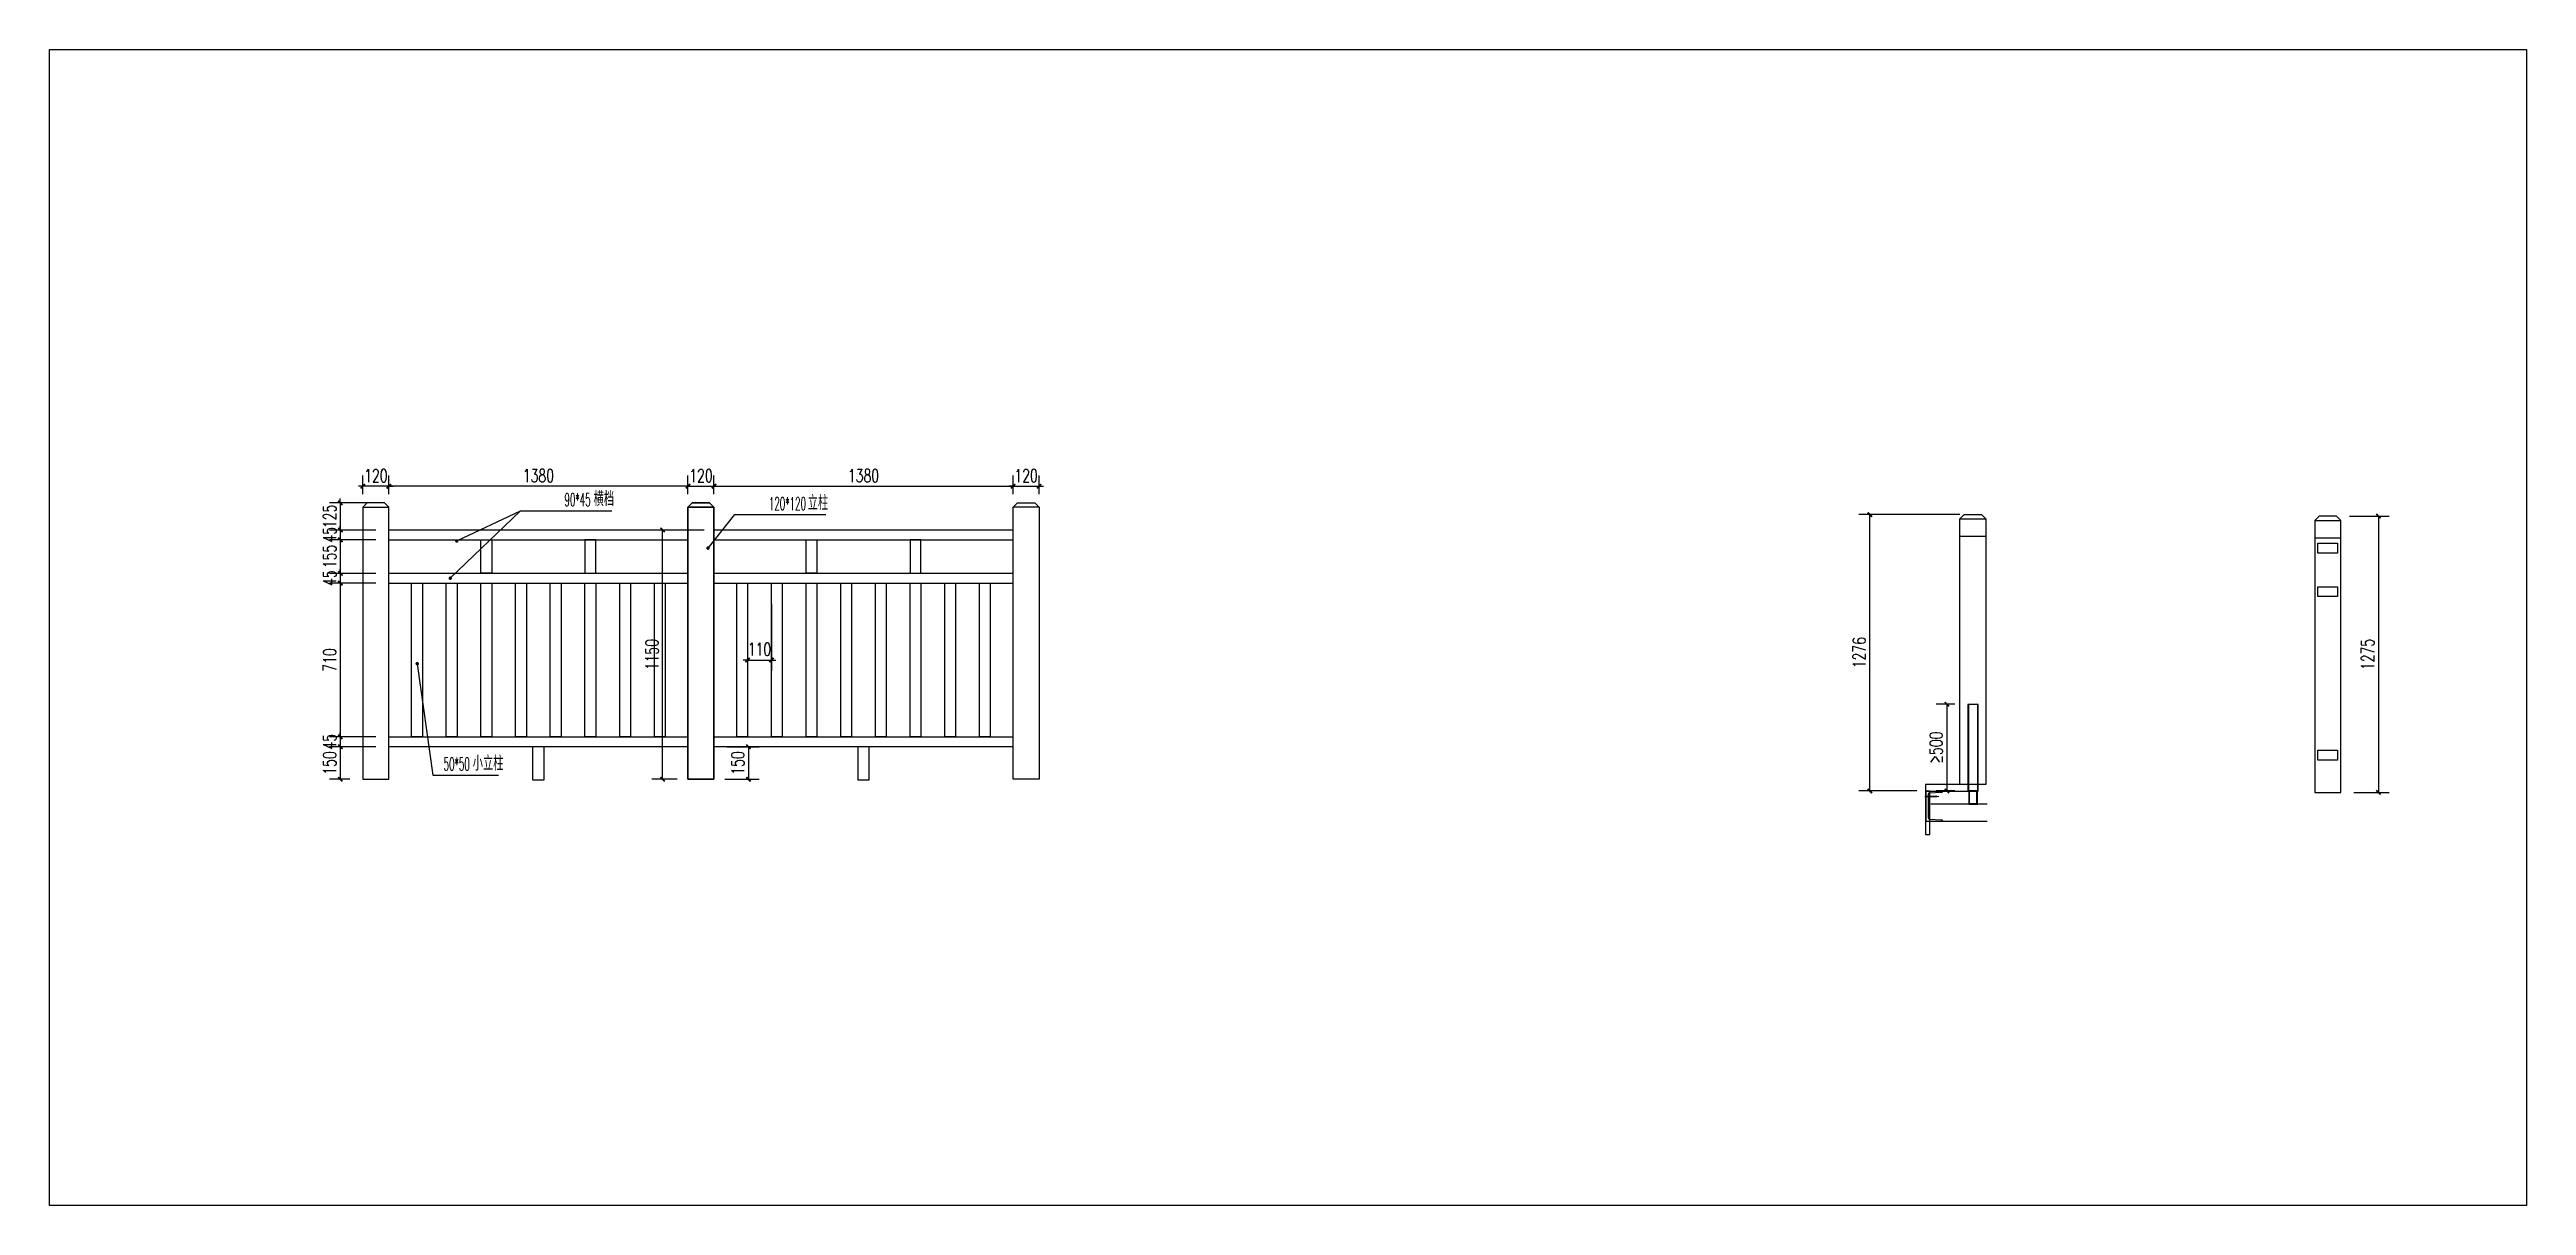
# Model space of a CAD drawing. Extents: x 36536 to 256213, y 18389 to 106449.
# Drawn here: x 244784 to 256213, y 84980 to 90314 of the extents above; entities that cross this region are included whole.
import ezdxf

# ---------------------------------------------------------------- set-up
doc = ezdxf.new("R2010")
doc.units = 0
doc.header["$LTSCALE"] = 1000
doc.header["$MEASUREMENT"] = 0
for name, color, linetype in [('DIM_LEAD', 3, 'Continuous'), ('PUB_DIM', 3, 'Continuous'), ('PUB_TEXT', 7, 'Continuous'), ('W-STEEL_FRAME钢架', 3, 'Continuous'), ('W-WOOD_FLOOR木地板', 30, 'Continuous'), ('木板', 42, 'Continuous'), ('栏杆', 6, 'Continuous'), ('钢龙骨', 26, 'Continuous'), ('铝架', 3, 'Continuous'), ('龙骨', 10, 'Continuous')]:
    doc.layers.add(name, color=color, linetype=linetype)
doc.styles.add('_TCH_DIM', font='SIMPLEX.shx', dxfattribs={"width": 0.7, "bigfont": 'hztxt.shx'})
doc.styles.add('_TCH_DIM_T3', font='SIMPLEX.shx', dxfattribs={"width": 0.705882, "bigfont": 'hztxt.shx'})
doc.dimstyles.new('_T&20', dxfattribs={"dimtxt": 59.5, "dimasz": 20, "dimexe": 50, "dimexo": 60, "dimgap": 20, "dimtad": 1, "dimdec": 0, "dimzin": 0, "dimdsep": 46, "dimtxsty": '_TCH_DIM_T3', "dimblk": 'ARCHTICK', "dimcen": 0.09, "dimclrt": 7, "dimazin": 2, "dimtfac": 1, "dimtdec": 0, "dimtix": 1, "dimtmove": 2, "dimatfit": 3, "dimfxl": 1, "dimtolj": 1, "dimtzin": 0, "dimarcsym": 0})

msp = doc.modelspace()

# ---------------------------------------------------------------- texts
at = {"layer": 'PUB_TEXT', "color": 7, "style": '_TCH_DIM'}
for s, height, width, p in [('90*45', 59.5, 0.494118, (247160.264, 88207.197)), ('横档', 67.5177, 0.7, (247294.664, 88207.197)), ('120*120', 59.5, 0.494118, (248103.437, 88188.993)), ('立柱', 67.5177, 0.7, (248282.637, 88188.993)), ('50*50', 59.5, 0.494118, (246602.418, 86987.117)), ('小立柱', 67.5177, 0.7, (246736.818, 86987.117))]:
    msp.add_text(s, height=height, dxfattribs=dict(at, width=width)).set_placement(p)

# ---------------------------------------------------------------- blocks, each defined once
blk = doc.blocks.new('_ArchTick')
at = {"color": 0, "linetype": 'ByBlock', "const_width": 0.4}
blk.add_lwpolyline([(-0.5, -0.5), (0.5, 0.5)], dxfattribs=at)
blk = doc.blocks.new('*D664')
at = {"layer": 'Defpoints', "color": 0, "transparency": 16777216}
for p in [(247850, 87097), (247840, 86947), (248009, 86947)]:
    blk.add_point(p, dxfattribs=at)
at = {"layer": '铝架', "color": 0, "lineweight": -2, "transparency": 16777216}
for p, q in [((247910, 87097), (248059, 87097)), ((248009, 87097), (248009, 86947)), ((247900, 86947), (248059, 86947))]:
    blk.add_line(p, q, dxfattribs=at)
at = {"layer": '铝架', "color": 0, "lineweight": -2, "transparency": 16777216, "xscale": 20, "yscale": 20, "zscale": 20}
for p, rotation in [((248009, 87097), 90), ((248009, 86947), 270)]:
    blk.add_blockref('_ArchTick', p, dxfattribs=dict(at, rotation=rotation))
at = {"layer": '铝架', "color": 7, "transparency": 16777216, "insert": (247960, 87022), "char_height": 59.5, "attachment_point": 5, "rotation": 90, "style": '_TCH_DIM_T3'}
blk.add_mtext('\\A1;150', dxfattribs=at)
blk = doc.blocks.new('*D650')
at = {"layer": 'Defpoints', "color": 0, "linetype": 'Continuous', "transparency": 16777216}
for p in [(247613, 88097), (247865, 88097), (247740, 86947)]:
    blk.add_point(p, dxfattribs=at)
at = {"layer": 'PUB_DIM', "color": 0, "linetype": 'Continuous', "lineweight": -2, "transparency": 16777216}
for p, q in [((247805, 88097), (247563, 88097)), ((247613, 86947), (247613, 88097)), ((247680, 86947), (247563, 86947))]:
    blk.add_line(p, q, dxfattribs=at)
at = {"layer": 'PUB_DIM', "color": 0, "linetype": 'Continuous', "lineweight": -2, "transparency": 16777216, "xscale": 20, "yscale": 20, "zscale": 20}
for p, rotation in [((247613, 88097), 90), ((247613, 86947), 270)]:
    blk.add_blockref('_ArchTick', p, dxfattribs=dict(at, rotation=rotation))
at = {"layer": 'PUB_DIM', "color": 7, "linetype": 'Continuous', "transparency": 16777216, "insert": (247564, 87522), "char_height": 59.5, "attachment_point": 5, "rotation": 90, "style": '_TCH_DIM_T3'}
blk.add_mtext('\\A1;1150', dxfattribs=at)
blk = doc.blocks.new('*D651')
at = {"layer": 'Defpoints', "color": 0, "transparency": 16777216}
for p in [(248005, 87817), (248115, 87817), (248115, 87497)]:
    blk.add_point(p, dxfattribs=at)
at = {"layer": '铝架', "color": 0, "lineweight": -2, "transparency": 16777216}
for p, q in [((248005, 87757), (248005, 87447)), ((248115, 87757), (248115, 87447)), ((248005, 87497), (247985, 87497)), ((248005, 87497), (248115, 87497)), ((248115, 87497), (248135, 87497))]:
    blk.add_line(p, q, dxfattribs=at)
at = {"layer": '铝架', "color": 0, "lineweight": -2, "transparency": 16777216, "xscale": 20, "yscale": 20, "zscale": 20}
blk.add_blockref('_ArchTick', (248005, 87497), dxfattribs=at)
at = {"layer": '铝架', "color": 0, "lineweight": -2, "transparency": 16777216, "xscale": 20, "yscale": 20, "zscale": 20, "rotation": 180}
blk.add_blockref('_ArchTick', (248115, 87497), dxfattribs=at)
at = {"layer": '铝架', "color": 7, "transparency": 16777216, "insert": (248060, 87547), "char_height": 59.5, "attachment_point": 5, "style": '_TCH_DIM_T3'}
blk.add_mtext('\\A1;110', dxfattribs=at)
blk = doc.blocks.new('*D652')
at = {"layer": 'Defpoints', "color": 0, "transparency": 16777216}
for p in [(247850, 88299), (247730, 88202), (247850, 88202)]:
    blk.add_point(p, dxfattribs=at)
at = {"layer": 'PUB_DIM', "color": 0, "lineweight": -2, "transparency": 16777216}
for p, q in [((247730, 88262), (247730, 88349)), ((247850, 88262), (247850, 88349)), ((247730, 88299), (247710, 88299)), ((247730, 88299), (247850, 88299)), ((247850, 88299), (247870, 88299))]:
    blk.add_line(p, q, dxfattribs=at)
at = {"layer": 'PUB_DIM', "color": 0, "lineweight": -2, "transparency": 16777216, "xscale": 20, "yscale": 20, "zscale": 20}
blk.add_blockref('_ArchTick', (247730, 88299), dxfattribs=at)
at = {"layer": 'PUB_DIM', "color": 0, "lineweight": -2, "transparency": 16777216, "xscale": 20, "yscale": 20, "zscale": 20, "rotation": 180}
blk.add_blockref('_ArchTick', (247850, 88299), dxfattribs=at)
at = {"layer": 'PUB_DIM', "color": 7, "transparency": 16777216, "insert": (247790, 88348), "char_height": 59.5, "attachment_point": 5, "style": '_TCH_DIM_T3'}
blk.add_mtext('\\A1;120', dxfattribs=at)
blk = doc.blocks.new('*D653')
at = {"layer": 'Defpoints', "color": 0, "transparency": 16777216}
for p in [(249230, 88299), (247850, 88202), (249230, 88202)]:
    blk.add_point(p, dxfattribs=at)
at = {"layer": 'PUB_DIM', "color": 0, "lineweight": -2, "transparency": 16777216}
for p, q in [((247850, 88262), (247850, 88349)), ((249230, 88262), (249230, 88349)), ((247850, 88299), (249230, 88299))]:
    blk.add_line(p, q, dxfattribs=at)
at = {"layer": 'PUB_DIM', "color": 0, "lineweight": -2, "transparency": 16777216, "xscale": 20, "yscale": 20, "zscale": 20, "rotation": 180}
blk.add_blockref('_ArchTick', (247850, 88299), dxfattribs=at)
at = {"layer": 'PUB_DIM', "color": 0, "lineweight": -2, "transparency": 16777216, "xscale": 20, "yscale": 20, "zscale": 20}
blk.add_blockref('_ArchTick', (249230, 88299), dxfattribs=at)
at = {"layer": 'PUB_DIM', "color": 7, "transparency": 16777216, "insert": (248540, 88348), "char_height": 59.5, "attachment_point": 5, "style": '_TCH_DIM_T3'}
blk.add_mtext('\\A1;1380', dxfattribs=at)
blk = doc.blocks.new('*D654')
at = {"layer": 'Defpoints', "color": 0, "transparency": 16777216}
for p in [(249350, 88299), (249230, 88202), (249350, 88202)]:
    blk.add_point(p, dxfattribs=at)
at = {"layer": 'PUB_DIM', "color": 0, "lineweight": -2, "transparency": 16777216}
for p, q in [((249230, 88262), (249230, 88349)), ((249350, 88262), (249350, 88349)), ((249230, 88299), (249210, 88299)), ((249230, 88299), (249350, 88299)), ((249350, 88299), (249370, 88299))]:
    blk.add_line(p, q, dxfattribs=at)
at = {"layer": 'PUB_DIM', "color": 0, "lineweight": -2, "transparency": 16777216, "xscale": 20, "yscale": 20, "zscale": 20}
blk.add_blockref('_ArchTick', (249230, 88299), dxfattribs=at)
at = {"layer": 'PUB_DIM', "color": 0, "lineweight": -2, "transparency": 16777216, "xscale": 20, "yscale": 20, "zscale": 20, "rotation": 180}
blk.add_blockref('_ArchTick', (249350, 88299), dxfattribs=at)
at = {"layer": 'PUB_DIM', "color": 7, "transparency": 16777216, "insert": (249290, 88348), "char_height": 59.5, "attachment_point": 5, "style": '_TCH_DIM_T3'}
blk.add_mtext('\\A1;120', dxfattribs=at)
blk = doc.blocks.new('栏杆大样')
at = {"layer": '栏杆'}
for p, q in [((-60, 1255), (60, 1255)), ((1560, 1255), (1440, 1255))]:
    blk.add_line(p, q, dxfattribs=at)
for points in [[(-60, 0), (60, 0), (60, 1255), (60, 1255), (40, 1275), (-40, 1275), (-60, 1255), (-60, 1255)], [(1560, 0), (1440, 0), (1440, 1255), (1440, 1255), (1460, 1275), (1540, 1275), (1560, 1255), (1560, 1255)], [(165, 905), (215, 905), (215, 195), (165, 195)], [(325, 905), (375, 905), (375, 195), (325, 195)], [(485, 905), (535, 905), (535, 195), (485, 195)], [(645, 905), (695, 905), (695, 195), (645, 195)], [(805, 905), (855, 905), (855, 195), (805, 195)], [(965, 905), (1015, 905), (1015, 195), (965, 195)], [(1125, 905), (1175, 905), (1175, 195), (1125, 195)], [(1285, 905), (1335, 905), (1335, 195), (1285, 195)]]:
    blk.add_lwpolyline(points, close=True, dxfattribs=at)
at = {"layer": '栏杆', "linetype": 'ByBlock'}
for points in [[(60, 1150), (1440, 1150)], [(60, 1105), (1440, 1105)], [(60, 950), (1440, 950)], [(60, 905), (1440, 905)], [(60, 195), (1440, 195)], [(60, 150), (1440, 150)]]:
    blk.add_lwpolyline(points, dxfattribs=at)
blk = doc.blocks.new('*D665')
at = {"layer": 'Defpoints', "color": 0, "transparency": 16777216}
for p in [(255336, 88161), (255356, 86886), (255530, 86886)]:
    blk.add_point(p, dxfattribs=at)
at = {"layer": 'PUB_DIM', "color": 0, "lineweight": -2, "transparency": 16777216}
for p, q in [((255396, 88161), (255580, 88161)), ((255530, 88161), (255530, 86886)), ((255416, 86886), (255580, 86886))]:
    blk.add_line(p, q, dxfattribs=at)
at = {"layer": 'PUB_DIM', "color": 0, "lineweight": -2, "transparency": 16777216, "xscale": 20, "yscale": 20, "zscale": 20}
for p, rotation in [((255530, 88161), 90), ((255530, 86886), 270)]:
    blk.add_blockref('_ArchTick', p, dxfattribs=dict(at, rotation=rotation))
at = {"layer": 'PUB_DIM', "color": 7, "transparency": 16777216, "insert": (255480, 87523), "char_height": 59.5, "attachment_point": 5, "rotation": 90, "style": '_TCH_DIM_T3'}
blk.add_mtext('\\A1;1275', dxfattribs=at)
blk = doc.blocks.new('*D655')
at = {"layer": 'Defpoints', "color": 0, "transparency": 16777216}
for p in [(246350, 88299), (246350, 88202), (247730, 88202)]:
    blk.add_point(p, dxfattribs=at)
at = {"layer": 'PUB_DIM', "color": 0, "lineweight": -2, "transparency": 16777216}
for p, q in [((246350, 88262), (246350, 88349)), ((247730, 88262), (247730, 88349)), ((247730, 88299), (246350, 88299))]:
    blk.add_line(p, q, dxfattribs=at)
at = {"layer": 'PUB_DIM', "color": 0, "lineweight": -2, "transparency": 16777216, "xscale": 20, "yscale": 20, "zscale": 20, "rotation": 180}
blk.add_blockref('_ArchTick', (246350, 88299), dxfattribs=at)
at = {"layer": 'PUB_DIM', "color": 0, "lineweight": -2, "transparency": 16777216, "xscale": 20, "yscale": 20, "zscale": 20}
blk.add_blockref('_ArchTick', (247730, 88299), dxfattribs=at)
at = {"layer": 'PUB_DIM', "color": 7, "transparency": 16777216, "insert": (247040, 88348), "char_height": 59.5, "attachment_point": 5, "style": '_TCH_DIM_T3'}
blk.add_mtext('\\A1;1380', dxfattribs=at)
blk = doc.blocks.new('*D656')
at = {"layer": 'Defpoints', "color": 0, "transparency": 16777216}
for p in [(246230, 88299), (246230, 88202), (246350, 88202)]:
    blk.add_point(p, dxfattribs=at)
at = {"layer": 'PUB_DIM', "color": 0, "lineweight": -2, "transparency": 16777216}
for p, q in [((246230, 88262), (246230, 88349)), ((246350, 88262), (246350, 88349)), ((246230, 88299), (246210, 88299)), ((246350, 88299), (246230, 88299)), ((246350, 88299), (246370, 88299))]:
    blk.add_line(p, q, dxfattribs=at)
at = {"layer": 'PUB_DIM', "color": 0, "lineweight": -2, "transparency": 16777216, "xscale": 20, "yscale": 20, "zscale": 20}
blk.add_blockref('_ArchTick', (246230, 88299), dxfattribs=at)
at = {"layer": 'PUB_DIM', "color": 0, "lineweight": -2, "transparency": 16777216, "xscale": 20, "yscale": 20, "zscale": 20, "rotation": 180}
blk.add_blockref('_ArchTick', (246350, 88299), dxfattribs=at)
at = {"layer": 'PUB_DIM', "color": 7, "transparency": 16777216, "insert": (246290, 88348), "char_height": 59.5, "attachment_point": 5, "style": '_TCH_DIM_T3'}
blk.add_mtext('\\A1;120', dxfattribs=at)
blk = doc.blocks.new('*D657')
at = {"layer": 'Defpoints', "color": 0, "linetype": 'Continuous', "transparency": 16777216}
for p in [(246330, 88222), (246126, 88097), (246350, 88097)]:
    blk.add_point(p, dxfattribs=at)
at = {"layer": 'PUB_DIM', "color": 0, "linetype": 'Continuous', "lineweight": -2, "transparency": 16777216}
for p, q in [((246126, 88222), (246126, 88242)), ((246270, 88222), (246076, 88222)), ((246126, 88222), (246126, 88097)), ((246290, 88097), (246076, 88097)), ((246126, 88097), (246126, 88077))]:
    blk.add_line(p, q, dxfattribs=at)
at = {"layer": 'PUB_DIM', "color": 0, "linetype": 'Continuous', "lineweight": -2, "transparency": 16777216, "xscale": 20, "yscale": 20, "zscale": 20}
for p, rotation in [((246126, 88222), 270), ((246126, 88097), 90)]:
    blk.add_blockref('_ArchTick', p, dxfattribs=dict(at, rotation=rotation))
at = {"layer": 'PUB_DIM', "color": 7, "linetype": 'Continuous', "transparency": 16777216, "insert": (246077, 88160), "char_height": 59.5, "attachment_point": 5, "rotation": 90, "style": '_TCH_DIM_T3'}
blk.add_mtext('\\A1;125', dxfattribs=at)
blk = doc.blocks.new('*D658')
at = {"layer": 'Defpoints', "color": 0, "linetype": 'Continuous', "transparency": 16777216}
for p in [(246126, 88052), (246350, 88097), (246350, 88052)]:
    blk.add_point(p, dxfattribs=at)
at = {"layer": 'PUB_DIM', "color": 0, "linetype": 'Continuous', "lineweight": -2, "transparency": 16777216}
for p, q in [((246126, 88097), (246126, 88117)), ((246290, 88097), (246076, 88097)), ((246290, 88052), (246076, 88052)), ((246126, 88097), (246126, 88052)), ((246126, 88052), (246126, 88032))]:
    blk.add_line(p, q, dxfattribs=at)
at = {"layer": 'PUB_DIM', "color": 0, "linetype": 'Continuous', "lineweight": -2, "transparency": 16777216, "xscale": 20, "yscale": 20, "zscale": 20}
for p, rotation in [((246126, 88097), 270), ((246126, 88052), 90)]:
    blk.add_blockref('_ArchTick', p, dxfattribs=dict(at, rotation=rotation))
at = {"layer": 'PUB_DIM', "color": 7, "linetype": 'Continuous', "transparency": 16777216, "insert": (246077, 88075), "char_height": 59.5, "attachment_point": 5, "rotation": 90, "style": '_TCH_DIM_T3'}
blk.add_mtext('\\A1;45', dxfattribs=at)
blk = doc.blocks.new('*D659')
at = {"layer": 'Defpoints', "color": 0, "linetype": 'Continuous', "transparency": 16777216}
for p in [(246350, 88052), (246126, 87897), (246350, 87897)]:
    blk.add_point(p, dxfattribs=at)
at = {"layer": 'PUB_DIM', "color": 0, "linetype": 'Continuous', "lineweight": -2, "transparency": 16777216}
for p, q in [((246290, 88052), (246076, 88052)), ((246126, 88052), (246126, 87897)), ((246290, 87897), (246076, 87897))]:
    blk.add_line(p, q, dxfattribs=at)
at = {"layer": 'PUB_DIM', "color": 0, "linetype": 'Continuous', "lineweight": -2, "transparency": 16777216, "xscale": 20, "yscale": 20, "zscale": 20}
for p, rotation in [((246126, 88052), 90), ((246126, 87897), 270)]:
    blk.add_blockref('_ArchTick', p, dxfattribs=dict(at, rotation=rotation))
at = {"layer": 'PUB_DIM', "color": 7, "linetype": 'Continuous', "transparency": 16777216, "insert": (246077, 87975), "char_height": 59.5, "attachment_point": 5, "rotation": 90, "style": '_TCH_DIM_T3'}
blk.add_mtext('\\A1;155', dxfattribs=at)
blk = doc.blocks.new('*D660')
at = {"layer": 'Defpoints', "color": 0, "linetype": 'Continuous', "transparency": 16777216}
for p in [(246350, 87897), (246126, 87852), (246350, 87852)]:
    blk.add_point(p, dxfattribs=at)
at = {"layer": 'PUB_DIM', "color": 0, "linetype": 'Continuous', "lineweight": -2, "transparency": 16777216}
for p, q in [((246290, 87897), (246076, 87897)), ((246126, 87897), (246126, 87917)), ((246126, 87897), (246126, 87852)), ((246290, 87852), (246076, 87852)), ((246126, 87852), (246126, 87832))]:
    blk.add_line(p, q, dxfattribs=at)
at = {"layer": 'PUB_DIM', "color": 0, "linetype": 'Continuous', "lineweight": -2, "transparency": 16777216, "xscale": 20, "yscale": 20, "zscale": 20}
for p, rotation in [((246126, 87897), 270), ((246126, 87852), 90)]:
    blk.add_blockref('_ArchTick', p, dxfattribs=dict(at, rotation=rotation))
at = {"layer": 'PUB_DIM', "color": 7, "linetype": 'Continuous', "transparency": 16777216, "insert": (246077, 87875), "char_height": 59.5, "attachment_point": 5, "rotation": 90, "style": '_TCH_DIM_T3'}
blk.add_mtext('\\A1;45', dxfattribs=at)
blk = doc.blocks.new('*D661')
at = {"layer": 'Defpoints', "color": 0, "linetype": 'Continuous', "transparency": 16777216}
for p in [(246350, 87852), (246126, 87142), (246350, 87142)]:
    blk.add_point(p, dxfattribs=at)
at = {"layer": 'PUB_DIM', "color": 0, "linetype": 'Continuous', "lineweight": -2, "transparency": 16777216}
for p, q in [((246290, 87852), (246076, 87852)), ((246126, 87852), (246126, 87142)), ((246290, 87142), (246076, 87142))]:
    blk.add_line(p, q, dxfattribs=at)
at = {"layer": 'PUB_DIM', "color": 0, "linetype": 'Continuous', "lineweight": -2, "transparency": 16777216, "xscale": 20, "yscale": 20, "zscale": 20}
for p, rotation in [((246126, 87852), 90), ((246126, 87142), 270)]:
    blk.add_blockref('_ArchTick', p, dxfattribs=dict(at, rotation=rotation))
at = {"layer": 'PUB_DIM', "color": 7, "linetype": 'Continuous', "transparency": 16777216, "insert": (246077, 87497), "char_height": 59.5, "attachment_point": 5, "rotation": 90, "style": '_TCH_DIM_T3'}
blk.add_mtext('\\A1;710', dxfattribs=at)
blk = doc.blocks.new('*D662')
at = {"layer": 'Defpoints', "color": 0, "linetype": 'Continuous', "transparency": 16777216}
for p in [(246126, 87097), (246350, 87142), (246350, 87097)]:
    blk.add_point(p, dxfattribs=at)
at = {"layer": 'PUB_DIM', "color": 0, "linetype": 'Continuous', "lineweight": -2, "transparency": 16777216}
for p, q in [((246290, 87142), (246076, 87142)), ((246290, 87097), (246076, 87097)), ((246126, 87142), (246126, 87162)), ((246126, 87142), (246126, 87097)), ((246126, 87097), (246126, 87077))]:
    blk.add_line(p, q, dxfattribs=at)
at = {"layer": 'PUB_DIM', "color": 0, "linetype": 'Continuous', "lineweight": -2, "transparency": 16777216, "xscale": 20, "yscale": 20, "zscale": 20}
for p, rotation in [((246126, 87142), 270), ((246126, 87097), 90)]:
    blk.add_blockref('_ArchTick', p, dxfattribs=dict(at, rotation=rotation))
at = {"layer": 'PUB_DIM', "color": 7, "linetype": 'Continuous', "transparency": 16777216, "insert": (246077, 87120), "char_height": 59.5, "attachment_point": 5, "rotation": 90, "style": '_TCH_DIM_T3'}
blk.add_mtext('\\A1;45', dxfattribs=at)
blk = doc.blocks.new('*D663')
at = {"layer": 'Defpoints', "color": 0, "linetype": 'Continuous', "transparency": 16777216}
for p in [(246350, 87097), (246126, 86947), (246230, 86947)]:
    blk.add_point(p, dxfattribs=at)
at = {"layer": 'PUB_DIM', "color": 0, "linetype": 'Continuous', "lineweight": -2, "transparency": 16777216}
for p, q in [((246290, 87097), (246076, 87097)), ((246126, 87097), (246126, 86947)), ((246170, 86947), (246076, 86947))]:
    blk.add_line(p, q, dxfattribs=at)
at = {"layer": 'PUB_DIM', "color": 0, "linetype": 'Continuous', "lineweight": -2, "transparency": 16777216, "xscale": 20, "yscale": 20, "zscale": 20}
for p, rotation in [((246126, 87097), 90), ((246126, 86947), 270)]:
    blk.add_blockref('_ArchTick', p, dxfattribs=dict(at, rotation=rotation))
at = {"layer": 'PUB_DIM', "color": 7, "linetype": 'Continuous', "transparency": 16777216, "insert": (246077, 87022), "char_height": 59.5, "attachment_point": 5, "rotation": 90, "style": '_TCH_DIM_T3'}
blk.add_mtext('\\A1;150', dxfattribs=at)
blk = doc.blocks.new('*D666')
at = {"layer": 'Defpoints', "color": 0, "transparency": 16777216}
for p in [(253636, 87293), (253539, 86893), (253636, 86893)]:
    blk.add_point(p, dxfattribs=at)
at = {"layer": 'PUB_DIM', "color": 0, "lineweight": -2, "transparency": 16777216}
for p, q in [((253576, 87293), (253489, 87293)), ((253539, 87293), (253539, 86893)), ((253576, 86893), (253489, 86893))]:
    blk.add_line(p, q, dxfattribs=at)
at = {"layer": 'PUB_DIM', "color": 0, "lineweight": -2, "transparency": 16777216, "xscale": 20, "yscale": 20, "zscale": 20}
for p, rotation in [((253539, 87293), 90), ((253539, 86893), 270)]:
    blk.add_blockref('_ArchTick', p, dxfattribs=dict(at, rotation=rotation))
at = {"layer": 'PUB_DIM', "color": 7, "transparency": 16777216, "insert": (253489, 87093), "char_height": 59.5, "attachment_point": 5, "rotation": 90, "style": '_TCH_DIM_T3'}
blk.add_mtext('\\A1;≥500', dxfattribs=at)
blk = doc.blocks.new('*D667')
at = {"layer": 'Defpoints', "color": 0, "transparency": 16777216}
for p in [(253183, 88168), (253658, 88168), (253460, 86893)]:
    blk.add_point(p, dxfattribs=at)
at = {"layer": 'PUB_DIM', "color": 0, "lineweight": -2, "transparency": 16777216}
for p, q in [((253598, 88168), (253133, 88168)), ((253183, 86893), (253183, 88168)), ((253400, 86893), (253133, 86893))]:
    blk.add_line(p, q, dxfattribs=at)
at = {"layer": 'PUB_DIM', "color": 0, "lineweight": -2, "transparency": 16777216, "xscale": 20, "yscale": 20, "zscale": 20}
for p, rotation in [((253183, 88168), 90), ((253183, 86893), 270)]:
    blk.add_blockref('_ArchTick', p, dxfattribs=dict(at, rotation=rotation))
at = {"layer": 'PUB_DIM', "color": 7, "transparency": 16777216, "insert": (253134, 87531), "char_height": 59.5, "attachment_point": 5, "rotation": 90, "style": '_TCH_DIM_T3'}
blk.add_mtext('\\A1;1276', dxfattribs=at)
blk = doc.blocks.new('*U649')
at = {"color": 5}
for p, q in [((-2, -53), (-2, -1)), ((-2, -1), (2, -1)), ((2, -13), (-2, -14)), ((2, -13), (-2, -14)), ((2, -15), (-2, -16)), ((2, -15), (-2, -16)), ((2, -17), (-2, -18)), ((2, -17), (-2, -18)), ((2, -19), (-2, -20)), ((2, -19), (-2, -20)), ((2, -19), (-2, -20)), ((2, -19), (-2, -20)), ((2, -21), (-2, -22)), ((2, -21), (-2, -22)), ((2, -21), (-2, -22)), ((2, -21), (-2, -22)), ((2, -23), (-2, -24)), ((2, -23), (-2, -24)), ((2, -25), (-2, -26)), ((2, -25), (-2, -26)), ((2, -27), (-2, -28)), ((2, -27), (-2, -28)), ((2, -29), (-2, -30)), ((2, -29), (-2, -30)), ((2, -29), (-2, -30)), ((2, -29), (-2, -30)), ((2, -31), (-2, -32)), ((2, -31), (-2, -32)), ((2, -31), (-2, -32)), ((2, -31), (-2, -32)), ((2, -33), (-2, -34)), ((2, -33), (-2, -34)), ((2, -35), (-2, -36)), ((2, -35), (-2, -36)), ((2, -37), (-2, -38)), ((2, -37), (-2, -38)), ((2, -39), (-2, -40)), ((2, -39), (-2, -40)), ((2, -39), (-2, -40)), ((2, -39), (-2, -40)), ((2, -41), (-2, -42)), ((2, -41), (-2, -42)), ((2, -41), (-2, -42)), ((2, -41), (-2, -42)), ((2, -43), (-2, -44)), ((2, -43), (-2, -44)), ((2, -46), (-2, -47)), ((2, -46), (-2, -47)), ((2, -48), (-2, -49)), ((2, -48), (-2, -49)), ((2, -48), (-2, -49)), ((2, -48), (-2, -49)), ((2, -50), (-2, -51)), ((2, -50), (-2, -51)), ((2, -50), (-2, -51)), ((2, -50), (-2, -51)), ((2, -52), (-2, -53)), ((2, -52), (-2, -53)), ((2, -52), (-2, -53)), ((0, -60), (-2, -53)), ((2, -54), (-2, -55)), ((2, -57), (-1, -57)), ((1, -59), (-1, -59)), ((2, -53), (0, -60)), ((2, -1), (2, -53))]:
    blk.add_line(p, q, dxfattribs=at)
blk.add_lwpolyline([(-3, 0), (-2, -1), (2, -1), (3, 0)], close=True, dxfattribs=at)
blk = doc.blocks.new('A$C0837b8cf')
at = {"layer": 'W-STEEL_FRAME钢架'}
blk.add_lwpolyline([(-17, 0), (-17, 140), (58, 140), (58, 137, -0.414214), (54, 133), (-3, 130, 0.324101), (-8, 122), (-8, 18, 0.290228), (-2, 10), (54, 7, -0.414214), (58, 3), (58, 0)], format="xyb", close=True, dxfattribs=at)

# ---------------------------------------------------------------- dimensions: what is measured, and where the dimension line sits
at = {"layer": 'PUB_DIM'}
for base, p1, p2, picture, middle in [((246229.924, 88298.745), (246349.924, 88202.472), (246229.924, 88202.472), '*D656', (246289.924, 88348.495)), ((246349.924, 88298.745), (247729.924, 88202.472), (246349.924, 88202.472), '*D655', (247039.924, 88348.495)), ((247849.924, 88298.745), (247729.924, 88202.472), (247849.924, 88202.472), '*D652', (247789.924, 88348.495)), ((249229.924, 88298.745), (247849.924, 88202.472), (249229.924, 88202.472), '*D653', (248539.924, 88348.495)), ((249349.924, 88298.745), (249229.924, 88202.472), (249349.924, 88202.472), '*D654', (249289.924, 88348.495))]:
    dim = msp.add_linear_dim(base=base, p1=p1, p2=p2, dimstyle='_T&20', override={"dimfxl": 2.5}, dxfattribs=at)
    dim.commit()
    dim.dimension.update_dxf_attribs({"geometry": picture, "text_midpoint": middle})
at = {"layer": 'PUB_DIM', "linetype": 'Continuous'}
for base, p1, p2, picture, middle in [((246126.295, 88097.472), (246329.924, 88222.472), (246349.924, 88097.472), '*D657', (246076.545, 88159.972)), ((246126.295, 88052.472), (246349.924, 88097.472), (246349.924, 88052.472), '*D658', (246076.545, 88074.972)), ((246126.295, 87897.472), (246349.924, 88052.472), (246349.924, 87897.472), '*D659', (246076.545, 87974.972)), ((247613.491, 88097.472), (247739.924, 86947.472), (247864.924, 88097.472), '*D650', (247563.741, 87522.472)), ((246126.295, 87852.472), (246349.924, 87897.472), (246349.924, 87852.472), '*D660', (246076.545, 87874.972)), ((246126.295, 87142.472), (246349.924, 87852.472), (246349.924, 87142.472), '*D661', (246076.545, 87497.472)), ((246126.295, 87097.472), (246349.924, 87142.472), (246349.924, 87097.472), '*D662', (246076.545, 87119.972)), ((246126.295, 86947.472), (246349.924, 87097.472), (246229.924, 86947.472), '*D663', (246076.545, 87022.472))]:
    dim = msp.add_linear_dim(base=base, p1=p1, p2=p2, angle=90, dimstyle='_T&20', dxfattribs=at)
    dim.commit()
    dim.dimension.update_dxf_attribs({"geometry": picture, "text_midpoint": middle})
at = {"layer": 'PUB_DIM'}
dim = msp.add_linear_dim(base=(253183.329, 88168.484), p1=(253459.632, 86892.604), p2=(253657.631, 88168.484), angle=90, dimstyle='_T&20', dxfattribs=at)
dim.commit()
dim.dimension.update_dxf_attribs({"geometry": '*D667', "text_midpoint": (253133.579, 87530.544)})
dim = msp.add_linear_dim(base=(255530.087, 86885.626), p1=(255335.686, 88160.626), p2=(255355.686, 86885.626), angle=90, dimstyle='_T&20', override={"dimfxl": 2.5}, dxfattribs=at)
dim.commit()
dim.dimension.update_dxf_attribs({"geometry": '*D665', "text_midpoint": (255480.337, 87523.126)})
dim = msp.add_linear_dim(base=(253538.631, 86892.604), p1=(253635.631, 87292.604), p2=(253635.631, 86892.604), angle=90, text='≥500', dimstyle='_T&20', dxfattribs=at)
dim.commit()
dim.dimension.update_dxf_attribs({"geometry": '*D666', "text_midpoint": (253488.881, 87092.604)})
at = {"layer": '铝架'}
dim = msp.add_linear_dim(base=(248114.924, 87497.472), p1=(248004.924, 87817.472), p2=(248114.924, 87817.472), dimstyle='_T&20', dxfattribs=at)
dim.commit()
dim.dimension.update_dxf_attribs({"geometry": '*D651', "text_midpoint": (248059.924, 87547.222)})
dim = msp.add_linear_dim(base=(248009.296, 86947.472), p1=(247849.924, 87097.472), p2=(247839.924, 86947.472), angle=90, dimstyle='_T&20', dxfattribs=at)
dim.commit()
dim.dimension.update_dxf_attribs({"geometry": '*D664', "text_midpoint": (247959.546, 87022.472)})

# ---------------------------------------------------------------- linework, layer by layer
msp.add_lwpolyline([(244784.33, 90314.081), (256212.799, 90314.081), (256212.799, 84980.348), (244784.33, 84980.348)], close=True)
at = {"layer": 'DIM_LEAD'}
for p, q in [((246633.174, 87874.746), (246957.946, 88186.197)), ((246633.174, 87874.746), (246957.946, 88186.197)), ((246633.174, 87874.746), (246957.946, 88186.197)), ((246663.214, 88046.793), (246957.946, 88186.197)), ((246957.946, 88186.197), (247378.217, 88186.197)), ((247822.673, 88013.449), (247945.919, 88167.993)), ((247822.673, 88013.449), (247945.919, 88167.993)), ((247822.673, 88013.449), (247945.919, 88167.993)), ((247945.919, 88167.993), (248366.19, 88167.993)), ((246480.671, 87480.119), (246553.489, 86966.117)), ((246480.671, 87480.119), (246553.489, 86966.117)), ((246480.671, 87480.119), (246553.489, 86966.117)), ((246553.489, 86966.117), (246856.34, 86966.117))]:
    msp.add_line(p, q, dxfattribs=at)
at = {"layer": 'DIM_LEAD', "const_width": 8}
for points in [[(246659.598, 88045.083, 1), (246666.83, 88048.504, 1)], [(247820.179, 88010.322, 1), (247825.167, 88016.577, 1)], [(247820.179, 88010.322, 1), (247825.167, 88016.577, 1)], [(247820.179, 88010.322, 1), (247825.167, 88016.577, 1)], [(246630.287, 87871.977, 1), (246636.061, 87877.514, 1)], [(246630.287, 87871.977, 1), (246636.061, 87877.514, 1)], [(246630.287, 87871.977, 1), (246636.061, 87877.514, 1)], [(246480.11, 87484.079, 1), (246481.232, 87476.158, 1)], [(246480.11, 87484.079, 1), (246481.232, 87476.158, 1)], [(246480.11, 87484.079, 1), (246481.232, 87476.158, 1)]]:
    msp.add_lwpolyline(points, format="xyb", close=True, dxfattribs=at)
at = {"layer": 'PUB_DIM'}
for points in [[(253635.631, 86892.604), (253683.631, 86892.604), (253683.631, 87292.604), (253635.631, 87292.604)], [(253637.631, 86894.604), (253681.631, 86894.604), (253681.631, 87292.604), (253637.631, 87292.604)]]:
    msp.add_lwpolyline(points, close=True, dxfattribs=at)
at = {"layer": 'W-WOOD_FLOOR木地板', "color": 3}
for p, q in [((253725.051, 86832.604), (253464.931, 86832.604)), ((253725.051, 86752.603), (253464.931, 86752.603))]:
    msp.add_line(p, q, dxfattribs=at)
at = {"layer": '木板'}
msp.add_lwpolyline([(253637.632, 86922.598), (253439.631, 86922.605), (253439.631, 86892.605), (253637.632, 86892.598)], dxfattribs=at)
at = {"layer": '栏杆'}
for p, q in [((253717.631, 88147.604), (253597.631, 88147.604)), ((255235.686, 88140.626), (255355.686, 88140.626)), ((253717.631, 88067.604), (253597.631, 88067.604)), ((255235.686, 88060.626), (255355.686, 88060.626))]:
    msp.add_line(p, q, dxfattribs=at)
for points in [[(247729.924, 86947.472), (247849.924, 86947.472), (247849.924, 88202.472), (247849.924, 88202.472), (247829.924, 88222.472), (247749.924, 88222.472), (247729.924, 88202.472), (247729.924, 88202.472)], [(249349.924, 86947.472), (249229.924, 86947.472), (249229.924, 88202.472), (249229.924, 88202.472), (249249.924, 88222.472), (249329.924, 88222.472), (249349.924, 88202.472), (249349.924, 88202.472)], [(253717.632, 86922.603), (253597.632, 86922.603), (253597.631, 88148.484), (253597.631, 88148.484), (253617.631, 88168.484), (253697.631, 88168.484), (253717.631, 88148.484), (253717.631, 88148.484)], [(255235.686, 86885.626), (255355.686, 86885.626), (255355.686, 88140.626), (255355.686, 88140.626), (255335.686, 88160.626), (255255.686, 88160.626), (255235.686, 88140.626), (255235.686, 88140.626)], [(246774.924, 88052.472), (246824.924, 88052.472), (246824.924, 87897.472), (246774.924, 87897.472)], [(247304.924, 88052.472), (247254.924, 88052.472), (247254.924, 87897.472), (247304.924, 87897.472)], [(248274.924, 88052.472), (248324.924, 88052.472), (248324.924, 87897.472), (248274.924, 87897.472)], [(248804.924, 88052.472), (248754.924, 88052.472), (248754.924, 87897.472), (248804.924, 87897.472)], [(255250.686, 88035.626), (255340.686, 88035.626), (255340.686, 87990.626), (255250.686, 87990.626)], [(255250.686, 87835.626), (255340.686, 87835.626), (255340.686, 87790.626), (255250.686, 87790.626)], [(247014.924, 87097.472), (247064.924, 87097.472), (247064.924, 86942.472), (247014.924, 86942.472)], [(248514.924, 87097.472), (248564.924, 87097.472), (248564.924, 86942.472), (248514.924, 86942.472)], [(255250.686, 87080.626), (255340.686, 87080.626), (255340.686, 87035.626), (255250.686, 87035.626)]]:
    msp.add_lwpolyline(points, close=True, dxfattribs=at)
at = {"layer": '栏杆', "linetype": 'ByBlock'}
msp.add_lwpolyline([(247849.924, 87097.472), (249229.924, 87097.472)], dxfattribs=at)
at = {"layer": '钢龙骨', "color": 1}
for points in [[(253639.631, 86832.604), (253679.631, 86832.604), (253679.631, 86892.604), (253639.631, 86892.604)], [(253642.131, 86835.104), (253677.131, 86835.104), (253677.131, 86890.104), (253642.131, 86890.104)]]:
    msp.add_lwpolyline(points, close=True, dxfattribs=at)
at = {"layer": '龙骨'}
msp.add_lwpolyline([(253459.631, 86892.603), (253439.631, 86892.603), (253439.631, 86692.603), (253459.631, 86692.603)], close=True, dxfattribs=at)

# ---------------------------------------------------------------- block references
at = {"rotation": 90.00000000000001}
msp.add_blockref('*U649', (253439.434, 86867.603), dxfattribs=at)
at = {"layer": 'PUB_DIM'}
for p in [(246289.924, 86947.472), (247789.924, 86947.472)]:
    msp.add_blockref('栏杆大样', p, dxfattribs=at)
at = {"layer": 'W-WOOD_FLOOR木地板'}
msp.add_blockref('A$C0837b8cf', (253459.631, 86752.603), dxfattribs=at)

msp.set_redraw_order([(e.dxf.handle, doc.entitydb.next_handle()) for e in msp.query("TEXT MTEXT ATTDEF DIMENSION ARC_DIMENSION")])  # texts and dimensions are drawn at this point

doc.saveas('drawing.dxf')
